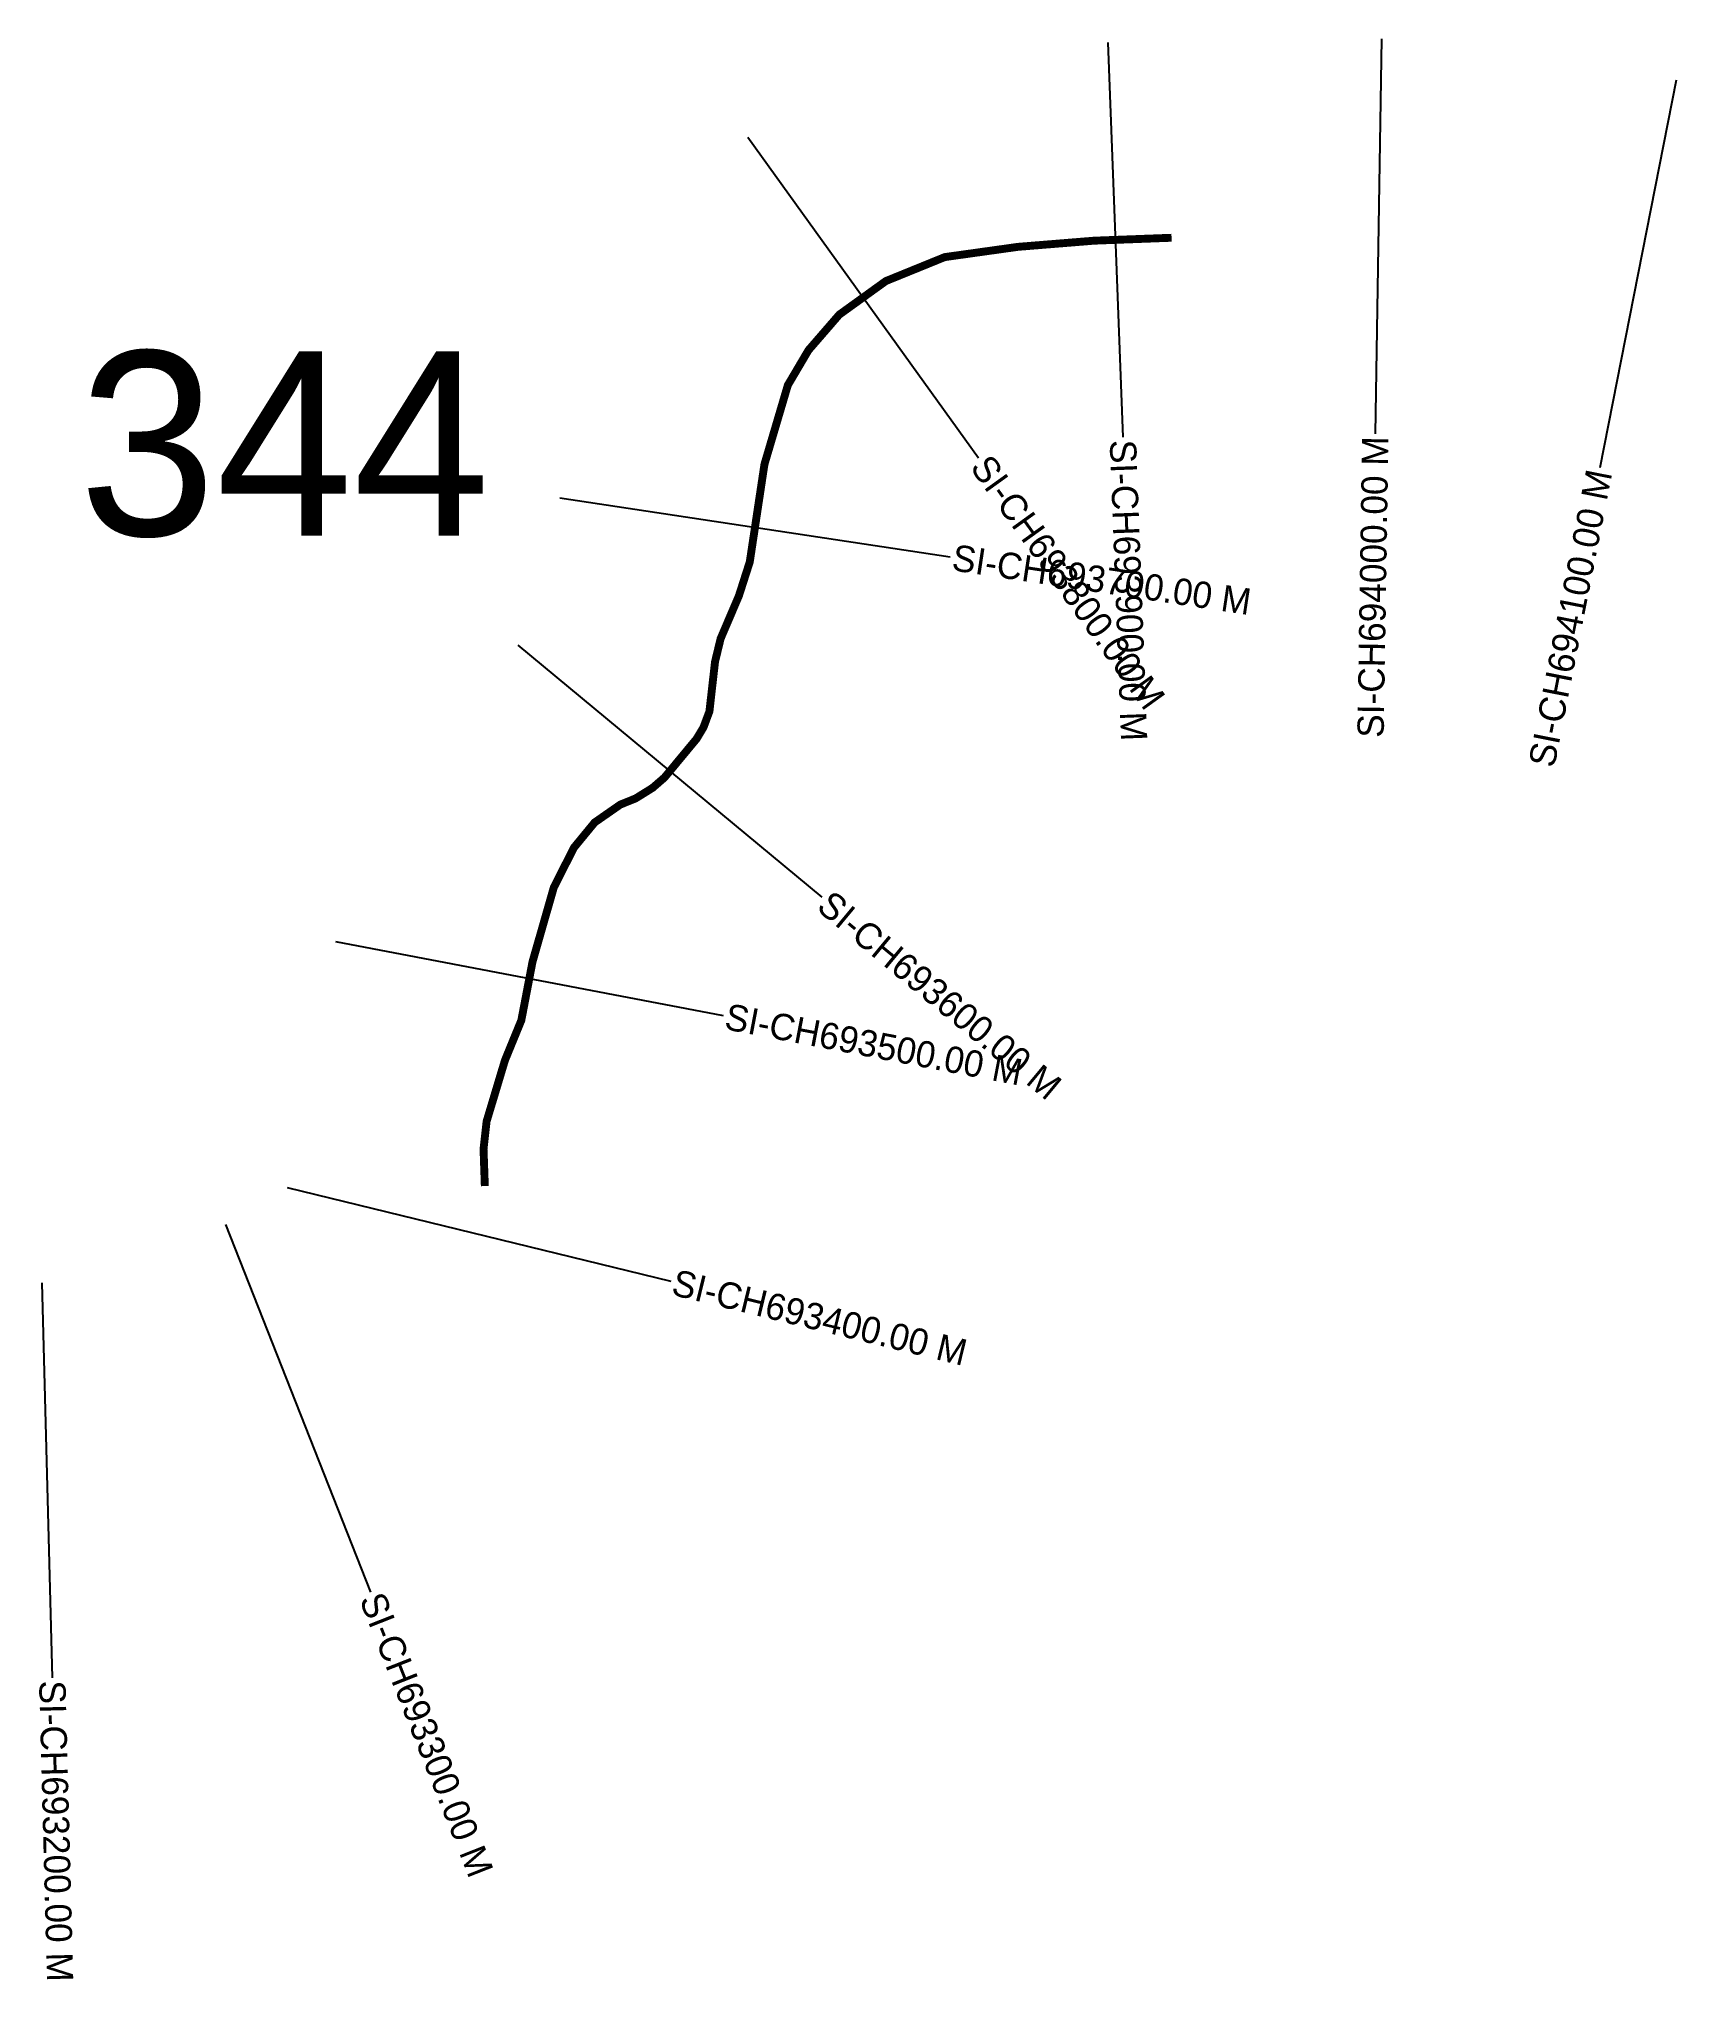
# Model space of a CAD drawing. Header units: metres. Extents: x 339539 to 346805, y 1761940 to 1766040.
# Drawn here: x 342813 to 343435, y 1761940 to 1762677 of the extents above; entities that cross this region are included whole.
import ezdxf
from ezdxf.enums import TextEntityAlignment as Align

# ---------------------------------------------------------------- set-up
doc = ezdxf.new("R2010")
doc.units = ezdxf.units.M
for name, color, linetype in [('CS', 134, 'Continuous'), ('CSMark', 6, 'Continuous'), ('NATURALLY PROTECTED', 3, 'Continuous')]:
    doc.layers.add(name, color=color, linetype=linetype)

msp = doc.modelspace()

# ---------------------------------------------------------------- texts
at = {"insert": (342828.01, 1762558.42), "char_height": 70, "attachment_point": 1}
msp.add_mtext_dynamic_manual_height_columns('344', width=95.1725, gutter_width=1, heights=[0], dxfattribs=at)
at = {"layer": 'CSMark'}
for s, rotation, p in [('SI-CH693900.00 M', 272.15519, (343224.62, 1762524.76)), ('SI-CH693800.00 M', 305.75718, (343170.33, 1762517.15)), ('SI-CH693700.00 M', 351.43781, (343160, 1762480.2)), ('SI-CH693600.00 M', 320.31477, (343110.96, 1762350.39)), ('SI-CH693500.00 M', 349.17041, (343073.77, 1762305.92)), ('SI-CH693400.00 M', 346.28879, (343053.83, 1762205.02)), ('SI-CH693300.00 M', 291.51487, (342939.09, 1762086.22)), ('SI-CH693200.00 M', 271.49869, (342817.88, 1762053.59))]:
    msp.add_text(s, height=10, rotation=rotation, dxfattribs=at).set_placement(p, align=Align.MIDDLE_LEFT)
for s, rotation, p in [('SI-CH694000.00 M', 89.09286, (343320.51, 1762526.09)), ('SI-CH694100.00 M', 78.86528, (343405.68, 1762513.17))]:
    msp.add_text(s, height=10, rotation=rotation, dxfattribs=at).set_placement(p, align=Align.MIDDLE_RIGHT)

# ---------------------------------------------------------------- linework, layer by layer
at = {"layer": 'CS'}
for p, q in [((343218.94, 1762675.65), (343224.58, 1762525.76)), ((343322.9, 1762677.07), (343320.53, 1762527.09)), ((343434.84, 1762661.33), (343405.87, 1762514.15)), ((343082.1, 1762639.69), (343169.75, 1762517.96)), ((343010.68, 1762502.69), (343159.01, 1762480.35)), ((342994.76, 1762446.81), (343110.19, 1762351.02)), ((342925.46, 1762334.29), (343072.79, 1762306.11)), ((342907.14, 1762240.81), (343052.86, 1762205.25)), ((342883.71, 1762226.7), (342938.73, 1762087.15)), ((342813.93, 1762204.54), (342817.85, 1762054.59))]:
    msp.add_line(p, q, dxfattribs=at)
at = {"layer": 'NATURALLY PROTECTED', "const_width": 3, "flags": 128}
msp.add_lwpolyline([(342982.22, 1762241.35), (342981.73, 1762255.46), (342982.89, 1762265.9), (342986.88, 1762279.18), (342989.86, 1762289.1), (342996.08, 1762304.28), (342997.83, 1762313.43), (343000.34, 1762326.56), (343008.45, 1762354.84), (343016.09, 1762369.9), (343023.94, 1762379.44), (343033.7, 1762386.23), (343039.5, 1762388.57), (343045.95, 1762392.58), (343050.47, 1762396.5), (343057.12, 1762404.51), (343062.7, 1762411.24), (343065.3, 1762415.6), (343067.55, 1762421.63), (343068.67, 1762431.6), (343069.68, 1762440.48), (343071.79, 1762449.23), (343078.76, 1762465.56), (343082.87, 1762478.38), (343088.46, 1762515.51), (343097.34, 1762545.53), (343105.18, 1762558.81), (343116.89, 1762572.32), (343134.59, 1762585.07), (343156.96, 1762594.17), (343184.79, 1762598.06), (343213.67, 1762600.4), (343241.51, 1762601.45), (343243.12, 1762601.51)], dxfattribs=at)

msp.set_redraw_order([(e.dxf.handle, doc.entitydb.next_handle()) for e in msp.query("TEXT MTEXT ATTDEF DIMENSION ARC_DIMENSION")])  # texts and dimensions are drawn at this point

doc.saveas('drawing.dxf')
